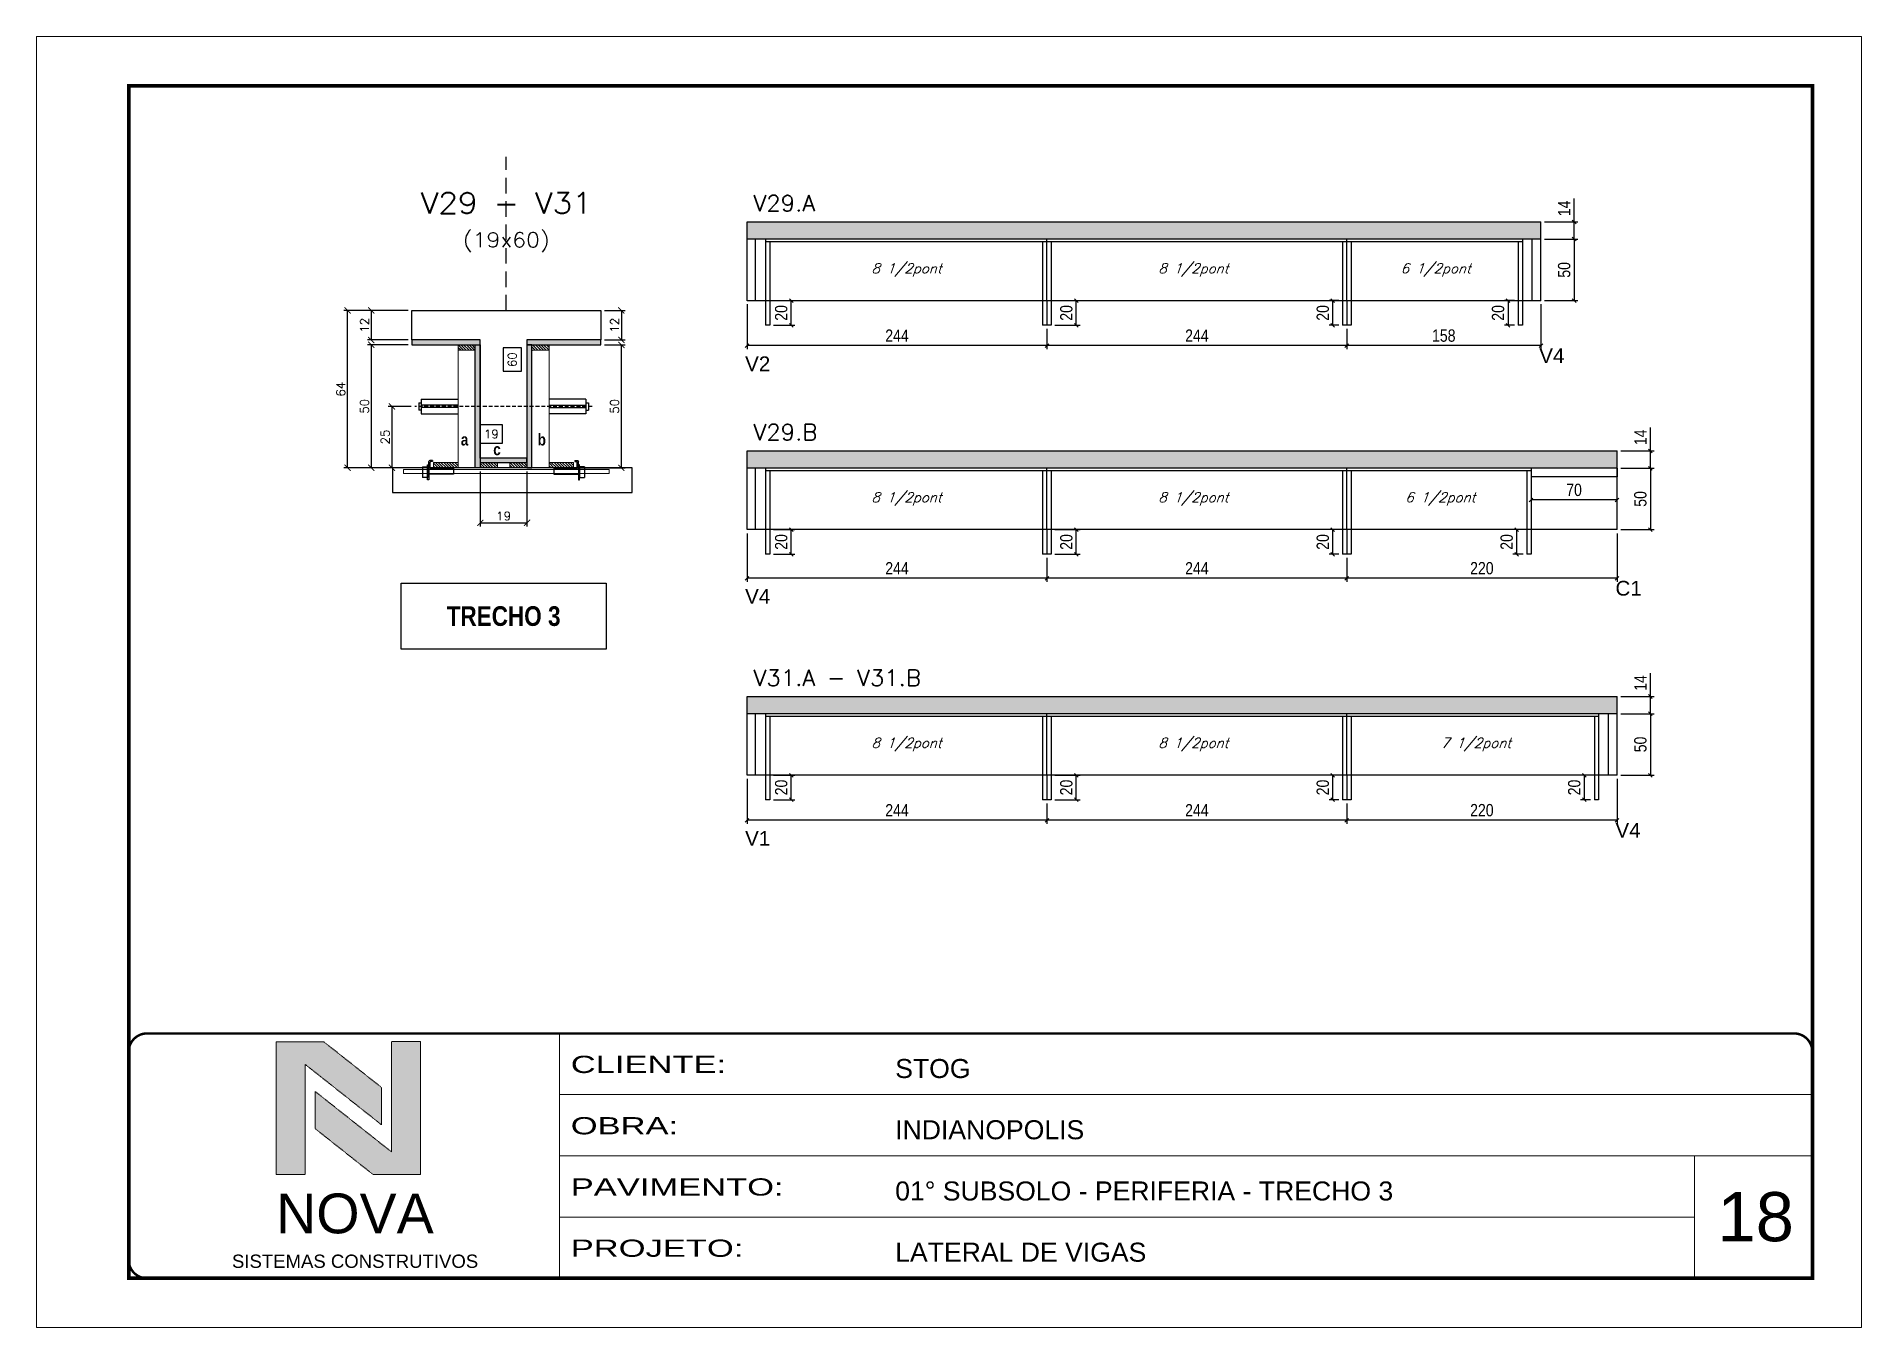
# Model space of a CAD drawing. Extents: x 0 to 6325, y 10169 to 19307.
# Drawn here: x 1585 to 3070, y 12466 to 13516 of the extents above; entities that cross this region are included whole.
import ezdxf
from ezdxf.enums import TextEntityAlignment as Align

# ---------------------------------------------------------------- set-up
doc = ezdxf.new("R2010")
doc.units = 0
for name, pattern in [('CONTINUO', [0]), ('DASHED', [0.75, 0.5, -0.25]), ('HIDDEN', [9.525, 6.35, -3.175])]:
    doc.linetypes.add(name, pattern=pattern)
for name, color, linetype in [('1', 1, 'Continuous'), ('5', 5, 'Continuous'), ('barrote', 251, 'Continuous'), ('COTA', 241, 'Continuous'), ('Cota Seção (2x)', 4, 'Continuous'), ('detalhes', 4, 'Continuous'), ('Hachura', 253, 'Continuous'), ('NOMENCLATURA', 7, 'Continuous'), ('Painéis', 200, 'Continuous'), ('presilha', 1, 'Continuous'), ('SARR_2.2x7', 40, 'Continuous'), ('SARR_3.5x7', 81, 'Continuous'), ('TENSOR', 3, 'Continuous'), ('texto', 7, 'Continuous'), ('Texto de Titulo', 7, 'Continuous'), ('Texto Qtd Sarr', 242, 'Continuous')]:
    doc.layers.add(name, color=color, linetype=linetype)
for name, color, linetype, lineweight in [('CARIMBO', 255, 'Continuous', 9), ('CARIMBO-LEGENDA', 75, 'Continuous', 15), ('CONCRETO', 251, 'Continuous', 25), ('Folhas', 255, 'Continuous', 9), ('Madeira', 126, 'Continuous', 18), ('SARRAFO DE PRESSAO', 251, 'DASHED', 9), ('SCO-___-LAJ', 2, 'Continuous', 0), ('Texto Seção', 7, 'Continuous', 15)]:
    doc.layers.add(name, color=color, linetype=linetype, lineweight=lineweight)
doc.styles.add('arial', font='arial.ttf')
doc.styles.add('COTA TECNICA', font='techl___.ttf', dxfattribs={"height": 10})
doc.styles.add('REGUA-120', font='ROMANS.shx', dxfattribs={"height": 15})
doc.styles.add('ROMANC', font='techb___.ttf', dxfattribs={"height": 2.5})
doc.styles.add('Romans', font='romans.shx')
doc.styles.get("Standard").update_dxf_attribs({"font": 'arial.ttf'})
doc.styles.add('TECNICA', font='techb___.ttf', dxfattribs={"height": 10})
doc.styles.add('Tecnologia', font='')
doc.styles.get('Tecnologia').set_extended_font_data('Forgotten Futurist')
doc.dimstyles.new('Cota Seção (2x)', dxfattribs={"dimtxt": 7, "dimasz": 5, "dimexe": 3, "dimexo": 3, "dimgap": 2, "dimtad": 3, "dimdec": 1, "dimlfac": 0.5, "dimzin": 12, "dimdsep": 46, "dimtxsty": 'Romans', "dimblk": 'ARCHTICK', "dimcen": 0, "dimclrd": 4, "dimclre": 4, "dimclrt": 1, "dimadec": 1, "dimazin": 3, "dimtfac": 1, "dimtdec": 1, "dimtmove": 0, "dimatfit": 3, "dimldrblk": 'OBLIQUE', "dimfxl": 1, "dimtolj": 1, "dimtzin": 12, "dimarcsym": 0})
doc.dimstyles.new('Cota Seção interna', dxfattribs={"dimtxt": 7, "dimasz": 6, "dimexe": 0.18, "dimexo": 2, "dimgap": -4, "dimtad": 3, "dimdec": 1, "dimlfac": 0.5, "dimzin": 12, "dimdsep": 46, "dimtxsty": 'Romans', "dimblk": 'ARCHTICK', "dimcen": 0.09, "dimse1": 1, "dimse2": 1, "dimsd1": 1, "dimsd2": 1, "dimclrd": 180, "dimclre": 5, "dimclrt": 1, "dimadec": 0, "dimazin": 3, "dimtfac": 1, "dimtdec": 1, "dimtofl": 0, "dimtmove": 0, "dimatfit": 3, "dimldrblk": 'ARCHTICK', "dimfxl": 1, "dimtolj": 1, "dimtzin": 0, "dimarcsym": 0})
doc.dimstyles.new('PAINEL', dxfattribs={"dimtxt": 10, "dimasz": 3, "dimexe": 3, "dimexo": 3, "dimgap": 3, "dimtad": 1, "dimdec": 1, "dimzin": 12, "dimdsep": 46, "dimtxsty": 'COTA TECNICA', "dimblk1": 'OBLIQUE', "dimblk2": 'OBLIQUE', "dimsah": 1, "dimcen": 0.9, "dimclrd": 4, "dimclre": 4, "dimclrt": 240, "dimadec": 1, "dimazin": 3, "dimtfac": 1, "dimtdec": 1, "dimtmove": 0, "dimatfit": 3, "dimfxl": 1, "dimtolj": 1, "dimtzin": 12, "dimarcsym": 0})
pattern_1 = [(315, (24902.6902, 4935.2346), (1.12253202, 1.12253202), [])]

msp = doc.modelspace()

# ---------------------------------------------------------------- texts
at = {"layer": '5', "linetype": 'Continuous'}
for s, p in [('V4', (2807.8, 13250.12)), ('V2', (2161.57, 13243.51)), ('C1', (2869.8, 13060.95)), ('V4', (2161.57, 13054.34)), ('V4', (2869.8, 12864.13)), ('V1', (2161.57, 12857.52))]:
    msp.add_text(s, height=12, rotation=0.00004, dxfattribs=at).set_placement(p)
at = {"layer": 'CARIMBO', "style": 'arial'}
msp.add_text('18', height=40, dxfattribs=at).set_placement((2952.86, 12535.84))
at = {"layer": 'detalhes', "style": 'TECNICA'}
for s, p in [('a', (1930.24, 13183.08)), ('b', (1992.78, 13183.07)), ('c', (1956.67, 13175.11))]:
    msp.add_text(s, height=9.6, dxfattribs=at).set_placement(p)
at = {"layer": 'NOMENCLATURA', "color": 2, "insert": (1965.07, 13044.2), "char_height": 16, "attachment_point": 5, "style": 'ROMANC'}
msp.add_mtext('TRECHO 3', dxfattribs=at)
at = {"layer": 'texto', "color": 2, "char_height": 8, "attachment_point": 5, "style": 'Romans'}
for s, insert in [('{\\Q19;\\C256;8 1/2pont}', (2292.97, 13325.84)), ('{\\Q19;\\C256;8 1/2pont}', (2526.4, 13325.84)), ('{\\Q19;\\C256;6 1/2pont}', (2723.56, 13325.84)), ('{\\Q19;\\C256;8 1/2pont}', (2292.97, 13139.62)), ('{\\Q19;\\C256;8 1/2pont}', (2526.4, 13139.62)), ('{\\Q19;\\C256;6 1/2pont}', (2727.3, 13139.62)), ('{\\Q19;\\C256;8 1/2pont}', (2292.97, 12939.85)), ('{\\Q19;\\C256;8 1/2pont}', (2526.4, 12939.85)), ('{\\Q19;\\C256;7 1/2pont}', (2756.34, 12939.85))]:
    msp.add_mtext(s, dxfattribs=dict(at, insert=insert))
at = {"layer": 'Texto Seção', "style": 'REGUA-120', "width": 1.05}
for s, p in [('V29.A', (2168.39, 13373.59)), ('V29.B', (2168.39, 13187.36)), ('V31.A - V31.B', (2168.39, 12987.6))]:
    msp.add_text(s, height=13, dxfattribs=at).set_placement(p)

# ---------------------------------------------------------------- blocks, each defined once
blk = doc.blocks.new('A$C64660E27')
at = {"layer": 'COTA', "true_color": 0x1a1a1a}
h = blk.add_hatch(color=250, dxfattribs=at)
h.dxf.hatch_style = 1
h.paths.add_polyline_path([(185.4, -11.6), (142.4, -11.6), (142.4, -131.6), (168.8, -131.6), (168.8, -32.2), (237.7, -86.7), (237.7, -53)])
at = {"layer": 'COTA'}
h = blk.add_hatch(color=20, dxfattribs=at)
h.dxf.hatch_style = 1
h.paths.add_polyline_path([(273, -11.4), (246.6, -11.4), (246.6, -111.1), (177.7, -56.6), (177.7, -90.2), (230, -131.6), (273, -131.6)])
for p, q in [((142.4, -131.6), (142.4, -11.6)), ((142.4, -11.6), (185.4, -11.6)), ((185.4, -11.6), (237.7, -53)), ((273, -11.4), (246.6, -11.4)), ((246.6, -111.1), (246.6, -11.4)), ((273, -11.4), (273, -131.6)), ((168.8, -32.2), (237.7, -86.7)), ((168.8, -131.6), (168.8, -32.2)), ((246.6, -111.1), (177.7, -56.6)), ((177.7, -90.2), (177.7, -56.6)), ((237.7, -86.7), (237.7, -53)), ((230, -131.6), (177.7, -90.2)), ((142.4, -131.6), (168.8, -131.6)), ((273, -131.6), (230, -131.6))]:
    blk.add_line(p, q)
at = {"layer": 'CARIMBO-LEGENDA', "color": 7, "linetype": 'Continuous', "ltscale": 100, "style": 'arial'}
blk.add_text('NOVA', height=36, dxfattribs=at).set_placement((142.4, -184.8))
at = {"layer": 'CARIMBO-LEGENDA', "color": 7, "linetype": 'Continuous', "style": 'arial'}
blk.add_text('SISTEMAS CONSTRUTIVOS', height=12, dxfattribs=at).set_placement((102.5, -216))
blk = doc.blocks.new('9999999999')
at = {"color": 30, "linetype": 'CONTINUO'}
for p, q in [((98564.6, 34230.2), (98564.6, 34429.4)), ((98564.6, 34379.6), (99584, 34379.6)), ((98564.6, 34329.8), (99488, 34329.8)), ((99584, 34329.8), (99488, 34329.8)), ((99488, 34329.8), (99488, 34230.2)), ((98564.6, 34280), (99488, 34280))]:
    blk.add_line(p, q, dxfattribs=at)
at = {"color": 30, "linetype": 'CONTINUO', "const_width": 2}
blk.add_lwpolyline([(99584, 34230.2), (99584, 34414.4, 0.414214), (99569, 34429.4), (98229, 34429.4, 0.414214), (98214, 34414.4), (98214, 34245.2, 0.414214), (98229, 34230.2), (99584, 34230.2)], format="xyb", dxfattribs=at)
at = {"layer": 'Folhas'}
blk.add_lwpolyline([(98139, 34190.2), (99624, 34190.2), (99624, 35240.2), (98139, 35240.2)], close=True, dxfattribs=at)
at = {"layer": 'Folhas', "color": 30, "const_width": 3}
blk.add_lwpolyline([(98214, 34230.2), (99584, 34230.2), (99584, 35200.2), (98214, 35200.2)], close=True, dxfattribs=at)
at = {"xscale": 0.9, "yscale": 0.9, "zscale": 0.9}
blk.add_blockref('A$C64660E27', (98205.8, 34433.1), dxfattribs=at)
at = {"color": 7, "linetype": 'Continuous', "ltscale": 5, "style": 'arial'}
for s, height, p in [('STOG', 15.48, (98837.7, 34393.1)), ('INDIANOPOLIS', 15.483, (98837.7, 34343.3)), ('01° SUBSOLO - PERIFERIA - TRECHO 3', 15.483, (98837.7, 34293.5)), ('LATERAL DE VIGAS', 15.483, (98837.7, 34243.7))]:
    blk.add_text(s, height=height, dxfattribs=at).set_placement(p)
at = {"layer": 'Folhas', "color": 7, "style": 'Tecnologia', "width": 1.5}
for s, p in [('CLIENTE:', (98573.7, 34397.2)), ('OBRA:', (98573.7, 34347.3)), ('PAVIMENTO:', (98573.7, 34297.5)), ('PROJETO:', (98573.7, 34247.7))]:
    blk.add_text(s, height=14, dxfattribs=at).set_placement(p)
blk = doc.blocks.new('titulo1')
at = {"layer": 'Defpoints', "color": 252, "linetype": 'HIDDEN', "ltscale": 2}
blk.add_line((0, 0), (0, 125), dxfattribs=at)
at = {"layer": 'Defpoints', "style": 'Romans', "oblique": 15}
blk.add_attdef('FOLHA', text='', height=10, dxfattribs=at).set_placement((0, 15.6), align=Align.MIDDLE_CENTER)
at = {"layer": 'Texto Qtd Sarr', "color": 3, "style": 'Romans', "oblique": 15}
for tag, height, p in [('TITULO', 17, (0, 71.4)), ('SEÇÃO', 12, (0, 41.5))]:
    blk.add_attdef(tag, text='', height=height, dxfattribs=at).set_placement(p, align=Align.MIDDLE_CENTER)
blk = doc.blocks.new('_ArchTick')
at = {"color": 0, "linetype": 'ByBlock', "const_width": 0.15}
blk.add_lwpolyline([(-0.5, -0.5), (0.5, 0.5)], dxfattribs=at)
blk = doc.blocks.new('*D373')
at = {"layer": 'COTA', "color": 4, "lineweight": -2, "transparency": 16777216}
for p, q in [((2047.1, 13292.9), (2063.9, 13292.9)), ((2060.9, 13292.9), (2060.9, 13268.9)), ((2047.1, 13268.9), (2063.9, 13268.9))]:
    blk.add_line(p, q, dxfattribs=at)
at = {"layer": 'Defpoints', "color": 0, "transparency": 16777216}
for p in [(2044.1, 13292.9), (2044.1, 13268.9), (2060.9, 13268.9)]:
    blk.add_point(p, dxfattribs=at)
at = {"layer": 'COTA', "color": 4, "lineweight": -2, "transparency": 16777216, "xscale": 5, "yscale": 5, "zscale": 5}
for p, rotation in [((2060.9, 13292.9), 90), ((2060.9, 13268.9), 270)]:
    blk.add_blockref('_ArchTick', p, dxfattribs=dict(at, rotation=rotation))
at = {"layer": 'COTA', "color": 1, "transparency": 16777216, "insert": (2055.4, 13280.9), "char_height": 7, "attachment_point": 5, "rotation": 90, "style": 'Romans'}
blk.add_mtext('\\A1;12', dxfattribs=at)
blk = doc.blocks.new('_Oblique')
at = {"layer": '1', "color": 0, "lineweight": -2}
blk.add_line((-0.5, -0.5), (0.5, 0.5), dxfattribs=at)
blk = doc.blocks.new('*D374')
at = {"layer": 'COTA', "color": 4, "lineweight": -2, "transparency": 16777216}
for p, q in [((1887.5, 13292.9), (1835.1, 13292.9)), ((1838.1, 13164.9), (1838.1, 13292.9)), ((1909.5, 13164.9), (1835.1, 13164.9))]:
    blk.add_line(p, q, dxfattribs=at)
at = {"layer": 'Defpoints', "color": 0, "transparency": 16777216}
for p in [(1838.1, 13292.9), (1890.5, 13292.9), (1912.5, 13164.9)]:
    blk.add_point(p, dxfattribs=at)
at = {"layer": 'COTA', "color": 4, "lineweight": -2, "transparency": 16777216, "xscale": 5, "yscale": 5, "zscale": 5}
for p, rotation in [((1838.1, 13292.9), 90), ((1838.1, 13164.9), 270)]:
    blk.add_blockref('_ArchTick', p, dxfattribs=dict(at, rotation=rotation))
at = {"layer": 'COTA', "color": 1, "transparency": 16777216, "insert": (1832.6, 13228.9), "char_height": 7, "attachment_point": 5, "rotation": 90, "style": 'Romans'}
blk.add_mtext('\\A1;64', dxfattribs=at)
blk = doc.blocks.new('*D375')
at = {"layer": 'COTA', "color": 4, "lineweight": -2, "transparency": 16777216}
for p, q in [((2047.1, 13264.9), (2063.9, 13264.9)), ((2060.9, 13164.9), (2060.9, 13264.9)), ((2020.7, 13164.9), (2063.9, 13164.9))]:
    blk.add_line(p, q, dxfattribs=at)
at = {"layer": 'Defpoints', "color": 0, "transparency": 16777216}
for p in [(2044.1, 13264.9), (2060.9, 13264.9), (2017.7, 13164.9)]:
    blk.add_point(p, dxfattribs=at)
at = {"layer": 'COTA', "color": 4, "lineweight": -2, "transparency": 16777216, "xscale": 5, "yscale": 5, "zscale": 5}
for p, rotation in [((2060.9, 13264.9), 90), ((2060.9, 13164.9), 270)]:
    blk.add_blockref('_ArchTick', p, dxfattribs=dict(at, rotation=rotation))
at = {"layer": 'COTA', "color": 1, "transparency": 16777216, "insert": (2055.4, 13214.9), "char_height": 7, "attachment_point": 5, "rotation": 90, "style": 'Romans'}
blk.add_mtext('\\A1;50', dxfattribs=at)
blk = doc.blocks.new('*D376')
at = {"layer": 'Cota Seção (2x)', "color": 180, "lineweight": -2, "transparency": 16777216}
for p, q in [((1979.6, 13262.4), (1964.6, 13262.4)), ((1964.6, 13262.4), (1964.6, 13243.4)), ((1979.6, 13243.4), (1979.6, 13262.4)), ((1964.6, 13243.4), (1979.6, 13243.4))]:
    blk.add_line(p, q, dxfattribs=at)
at = {"layer": 'Defpoints', "color": 0, "transparency": 16777216}
for p in [(1983.6, 13292.9), (1995.1, 13292.9), (1995.1, 13172.9)]:
    blk.add_point(p, dxfattribs=at)
at = {"layer": 'Cota Seção (2x)', "color": 1, "transparency": 16777216, "insert": (1972.1, 13252.9), "char_height": 7, "attachment_point": 5, "rotation": 90, "style": 'Romans'}
blk.add_mtext('\\A1;60', dxfattribs=at)
blk = doc.blocks.new('*D377')
at = {"layer": 'COTA', "color": 4, "lineweight": -2, "transparency": 16777216}
for p, q in [((1887.5, 13292.9), (1854.4, 13292.9)), ((1857.4, 13292.9), (1857.4, 13268.9)), ((1887.5, 13268.9), (1854.4, 13268.9))]:
    blk.add_line(p, q, dxfattribs=at)
at = {"layer": 'Defpoints', "color": 0, "transparency": 16777216}
for p in [(1890.5, 13292.9), (1857.4, 13268.9), (1890.5, 13268.9)]:
    blk.add_point(p, dxfattribs=at)
at = {"layer": 'COTA', "color": 4, "lineweight": -2, "transparency": 16777216, "xscale": 5, "yscale": 5, "zscale": 5}
for p, rotation in [((1857.4, 13292.9), 90), ((1857.4, 13268.9), 270)]:
    blk.add_blockref('_ArchTick', p, dxfattribs=dict(at, rotation=rotation))
at = {"layer": 'COTA', "color": 1, "transparency": 16777216, "insert": (1851.9, 13280.9), "char_height": 7, "attachment_point": 5, "rotation": 90, "style": 'Romans'}
blk.add_mtext('\\A1;12', dxfattribs=at)
blk = doc.blocks.new('*D378')
at = {"layer": 'COTA', "color": 4, "lineweight": -2, "transparency": 16777216}
for p, q in [((1887.5, 13264.9), (1854.4, 13264.9)), ((1857.4, 13264.9), (1857.4, 13164.9)), ((1909.5, 13164.9), (1854.4, 13164.9))]:
    blk.add_line(p, q, dxfattribs=at)
at = {"layer": 'Defpoints', "color": 0, "transparency": 16777216}
for p in [(1890.5, 13264.9), (1857.4, 13164.9), (1912.5, 13164.9)]:
    blk.add_point(p, dxfattribs=at)
at = {"layer": 'COTA', "color": 4, "lineweight": -2, "transparency": 16777216, "xscale": 5, "yscale": 5, "zscale": 5}
for p, rotation in [((1857.4, 13264.9), 90), ((1857.4, 13164.9), 270)]:
    blk.add_blockref('_ArchTick', p, dxfattribs=dict(at, rotation=rotation))
at = {"layer": 'COTA', "color": 1, "transparency": 16777216, "insert": (1851.9, 13214.9), "char_height": 7, "attachment_point": 5, "rotation": 90, "style": 'Romans'}
blk.add_mtext('\\A1;50', dxfattribs=at)
blk = doc.blocks.new('PRESILHA METÁLICA 1')
at = {"layer": 'presilha'}
for p, q in [((0, 13), (6, 13)), ((0, 13), (0, 0)), ((6, 0), (0, 0)), ((6, 15.5), (7.5, 15.5)), ((6, -2.5), (6, 15.5)), ((6, 13), (6, 0)), ((7.5, 10.6), (7.5, 19.9)), ((7.5, 15.5), (7.5, -2.5)), ((37.5, 4.1), (7.5, 4.1)), ((12, 21), (8.6, 21)), ((9, 11.6), (9, 18.9)), ((12, 19.5), (9.6, 19.5)), ((37.5, 11), (9.6, 11)), ((12, 21), (12, 19.5)), ((37.5, 11), (37.5, 4.1)), ((7.5, -2.5), (6, -2.5))]:
    blk.add_line(p, q, dxfattribs=at)
for centre, radius, start, end in [((8.6, 19.9), 1.14, 90, 180), ((9.6, 18.9), 0.57, 90, 180), ((9.6, 11.6), 0.57, 180, 270)]:
    blk.add_arc(centre, radius, start, end, dxfattribs=at)
blk = doc.blocks.new('*D379')
at = {"layer": 'COTA', "color": 4, "lineweight": -2, "transparency": 16777216}
for p, q in [((1946.1, 13161.9), (1946.1, 13117.2)), ((1984.1, 13161.9), (1984.1, 13117.2)), ((1946.1, 13120.2), (1984.1, 13120.2))]:
    blk.add_line(p, q, dxfattribs=at)
at = {"layer": 'Defpoints', "color": 0, "transparency": 16777216}
for p in [(1946.1, 13164.9), (1984.1, 13164.9), (1984.1, 13120.2)]:
    blk.add_point(p, dxfattribs=at)
at = {"layer": 'COTA', "color": 4, "lineweight": -2, "transparency": 16777216, "xscale": 5, "yscale": 5, "zscale": 5, "rotation": 180}
blk.add_blockref('_ArchTick', (1946.1, 13120.2), dxfattribs=at)
at = {"layer": 'COTA', "color": 4, "lineweight": -2, "transparency": 16777216, "xscale": 5, "yscale": 5, "zscale": 5}
blk.add_blockref('_ArchTick', (1984.1, 13120.2), dxfattribs=at)
at = {"layer": 'COTA', "color": 1, "transparency": 16777216, "insert": (1965.1, 13125.7), "char_height": 7, "attachment_point": 5, "style": 'Romans'}
blk.add_mtext('\\A1;19', dxfattribs=at)
blk = doc.blocks.new('*D833')
at = {"layer": 'COTA', "color": 4, "lineweight": -2, "transparency": 16777216}
for p, q in [((1889.8, 13214.8), (1871.2, 13214.8)), ((1874.2, 13214.8), (1874.2, 13164.9)), ((1889.8, 13164.9), (1871.2, 13164.9))]:
    blk.add_line(p, q, dxfattribs=at)
at = {"layer": 'Defpoints', "color": 0, "transparency": 16777216}
for p in [(1892.8, 13214.8), (1874.2, 13164.9), (1892.8, 13164.9)]:
    blk.add_point(p, dxfattribs=at)
at = {"layer": 'COTA', "color": 4, "lineweight": -2, "transparency": 16777216, "xscale": 5, "yscale": 5, "zscale": 5}
for p, rotation in [((1874.2, 13214.8), 90), ((1874.2, 13164.9), 270)]:
    blk.add_blockref('_ArchTick', p, dxfattribs=dict(at, rotation=rotation))
at = {"layer": 'COTA', "color": 1, "transparency": 16777216, "insert": (1868.7, 13189.9), "char_height": 7, "attachment_point": 5, "rotation": 90, "style": 'Romans'}
blk.add_mtext('\\A1;25', dxfattribs=at)
blk = doc.blocks.new('*D380')
at = {"layer": 'Cota Seção (2x)', "color": 180, "lineweight": -2, "transparency": 16777216}
for p, q in [((1964.1, 13199.9), (1946.1, 13199.9)), ((1946.1, 13199.9), (1946.1, 13184.9)), ((1964.1, 13184.9), (1964.1, 13199.9)), ((1946.1, 13184.9), (1964.1, 13184.9))]:
    blk.add_line(p, q, dxfattribs=at)
at = {"layer": 'Defpoints', "color": 0, "transparency": 16777216}
for p in [(1984.1, 13180.9), (1946.1, 13164.9), (1984.1, 13164.9)]:
    blk.add_point(p, dxfattribs=at)
at = {"layer": 'Cota Seção (2x)', "color": 1, "transparency": 16777216, "insert": (1955.1, 13192.4), "char_height": 7, "attachment_point": 5, "style": 'Romans'}
blk.add_mtext('\\A1;19', dxfattribs=at)
blk = doc.blocks.new('*D381')
at = {"layer": 'COTA', "color": 4, "linetype": 'ByBlock', "lineweight": -2, "transparency": 16777216}
for p, q in [((2809.1, 13297.9), (2809.1, 13261.3)), ((2651.2, 13277.9), (2651.2, 13261.3)), ((2809.1, 13264.3), (2651.2, 13264.3))]:
    blk.add_line(p, q, dxfattribs=at)
at = {"layer": 'Defpoints', "color": 0, "linetype": 'ByBlock', "transparency": 16777216}
for p in [(2809.1, 13300.9), (2651.2, 13280.9), (2651.2, 13264.3)]:
    blk.add_point(p, dxfattribs=at)
at = {"layer": 'COTA', "color": 4, "linetype": 'ByBlock', "lineweight": -2, "transparency": 16777216, "xscale": 3, "yscale": 3, "zscale": 3, "rotation": 180}
blk.add_blockref('_Oblique', (2651.2, 13264.3), dxfattribs=at)
at = {"layer": 'COTA', "color": 4, "linetype": 'ByBlock', "lineweight": -2, "transparency": 16777216, "xscale": 3, "yscale": 3, "zscale": 3}
blk.add_blockref('_Oblique', (2809.1, 13264.3), dxfattribs=at)
at = {"layer": 'COTA', "color": 240, "linetype": 'ByBlock', "transparency": 16777216, "insert": (2730.1, 13272.4), "char_height": 10, "attachment_point": 5, "style": 'COTA TECNICA'}
blk.add_mtext('\\A1;158', dxfattribs=at)
blk = doc.blocks.new('*D382')
at = {"layer": 'COTA', "color": 4, "linetype": 'ByBlock', "lineweight": -2, "transparency": 16777216}
for p, q in [((2407.2, 13277.9), (2407.2, 13261.3)), ((2651.2, 13277.9), (2651.2, 13261.3)), ((2651.2, 13264.3), (2407.2, 13264.3))]:
    blk.add_line(p, q, dxfattribs=at)
at = {"layer": 'Defpoints', "color": 0, "linetype": 'ByBlock', "transparency": 16777216}
for p in [(2407.2, 13280.9), (2651.2, 13280.9), (2407.2, 13264.3)]:
    blk.add_point(p, dxfattribs=at)
at = {"layer": 'COTA', "color": 4, "linetype": 'ByBlock', "lineweight": -2, "transparency": 16777216, "xscale": 3, "yscale": 3, "zscale": 3, "rotation": 180}
blk.add_blockref('_Oblique', (2407.2, 13264.3), dxfattribs=at)
at = {"layer": 'COTA', "color": 4, "linetype": 'ByBlock', "lineweight": -2, "transparency": 16777216, "xscale": 3, "yscale": 3, "zscale": 3}
blk.add_blockref('_Oblique', (2651.2, 13264.3), dxfattribs=at)
at = {"layer": 'COTA', "color": 240, "linetype": 'ByBlock', "transparency": 16777216, "insert": (2529.2, 13272.4), "char_height": 10, "width": 210.731, "attachment_point": 5, "style": 'COTA TECNICA'}
blk.add_mtext('\\A1;244', dxfattribs=at)
blk = doc.blocks.new('*D834')
at = {"layer": 'COTA', "color": 4, "lineweight": -2, "transparency": 16777216}
for p, q in [((2163.2, 13297.9), (2163.2, 13261.3)), ((2407.2, 13277.9), (2407.2, 13261.3)), ((2407.2, 13264.3), (2163.2, 13264.3))]:
    blk.add_line(p, q, dxfattribs=at)
at = {"layer": 'Defpoints', "color": 0, "transparency": 16777216}
for p in [(2163.2, 13300.9), (2407.2, 13280.9), (2163.2, 13264.3)]:
    blk.add_point(p, dxfattribs=at)
at = {"layer": 'COTA', "color": 4, "lineweight": -2, "transparency": 16777216, "xscale": 3, "yscale": 3, "zscale": 3, "rotation": 180}
blk.add_blockref('_Oblique', (2163.2, 13264.3), dxfattribs=at)
at = {"layer": 'COTA', "color": 4, "lineweight": -2, "transparency": 16777216, "xscale": 3, "yscale": 3, "zscale": 3}
blk.add_blockref('_Oblique', (2407.2, 13264.3), dxfattribs=at)
at = {"layer": 'COTA', "color": 240, "transparency": 16777216, "insert": (2285.2, 13272.4), "char_height": 10, "attachment_point": 5, "style": 'COTA TECNICA'}
blk.add_mtext('\\A1;244', dxfattribs=at)
blk = doc.blocks.new('*D383')
at = {"layer": 'COTA', "color": 4, "lineweight": -2, "transparency": 16777216}
for p, q in [((2812.1, 13350.9), (2839.2, 13350.9)), ((2836.2, 13350.9), (2836.2, 13300.9)), ((2812.1, 13300.9), (2839.2, 13300.9))]:
    blk.add_line(p, q, dxfattribs=at)
at = {"layer": 'Defpoints', "color": 0, "transparency": 16777216}
for p in [(2809.1, 13350.9), (2809.1, 13300.9), (2836.2, 13300.9)]:
    blk.add_point(p, dxfattribs=at)
at = {"layer": 'COTA', "color": 4, "lineweight": -2, "transparency": 16777216, "xscale": 3, "yscale": 3, "zscale": 3}
for p, rotation in [((2836.2, 13350.9), 90), ((2836.2, 13300.9), 270)]:
    blk.add_blockref('_Oblique', p, dxfattribs=dict(at, rotation=rotation))
at = {"layer": 'COTA', "color": 240, "transparency": 16777216, "insert": (2828.1, 13325.9), "char_height": 10, "attachment_point": 5, "rotation": 90, "style": 'COTA TECNICA'}
blk.add_mtext('\\A1;50', dxfattribs=at)
blk = doc.blocks.new('*D384')
at = {"layer": 'COTA', "color": 4, "lineweight": -2, "transparency": 16777216}
for p, q in [((2836.2, 13364.9), (2836.2, 13384)), ((2812.1, 13364.9), (2839.2, 13364.9)), ((2812.1, 13350.9), (2839.2, 13350.9)), ((2836.2, 13350.9), (2836.2, 13364.9))]:
    blk.add_line(p, q, dxfattribs=at)
at = {"layer": 'Defpoints', "color": 0, "transparency": 16777216}
for p in [(2809.1, 13364.9), (2809.1, 13350.9), (2836.2, 13364.9)]:
    blk.add_point(p, dxfattribs=at)
at = {"layer": 'COTA', "color": 4, "lineweight": -2, "transparency": 16777216, "xscale": 3, "yscale": 3, "zscale": 3}
for p, rotation in [((2836.2, 13364.9), 90), ((2836.2, 13350.9), 270)]:
    blk.add_blockref('_Oblique', p, dxfattribs=dict(at, rotation=rotation))
at = {"layer": 'COTA', "color": 240, "transparency": 16777216, "insert": (2828.1, 13375.9), "char_height": 10, "attachment_point": 5, "rotation": 90, "style": 'COTA TECNICA'}
blk.add_mtext('\\A1;14', dxfattribs=at)
blk = doc.blocks.new('*D835')
at = {"layer": 'COTA', "color": 4, "lineweight": -2, "transparency": 16777216}
for p, q in [((2644.7, 13300.9), (2636.8, 13300.9)), ((2639.8, 13280.9), (2639.8, 13300.9)), ((2644.7, 13280.9), (2636.8, 13280.9))]:
    blk.add_line(p, q, dxfattribs=at)
at = {"layer": 'Defpoints', "color": 0, "transparency": 16777216}
for p in [(2639.8, 13300.9), (2647.7, 13300.9), (2647.7, 13280.9)]:
    blk.add_point(p, dxfattribs=at)
at = {"layer": 'COTA', "color": 4, "lineweight": -2, "transparency": 16777216, "xscale": 3, "yscale": 3, "zscale": 3}
for p, rotation in [((2639.8, 13300.9), 90), ((2639.8, 13280.9), 270)]:
    blk.add_blockref('_Oblique', p, dxfattribs=dict(at, rotation=rotation))
at = {"layer": 'COTA', "color": 240, "transparency": 16777216, "insert": (2631.7, 13290.9), "char_height": 10, "attachment_point": 5, "rotation": 90, "style": 'COTA TECNICA'}
blk.add_mtext('\\A1;20', dxfattribs=at)
blk = doc.blocks.new('*D836')
at = {"layer": 'COTA', "color": 4, "lineweight": -2, "transparency": 16777216}
for p, q in [((2184.7, 13300.9), (2202.1, 13300.9)), ((2199.1, 13280.9), (2199.1, 13300.9)), ((2184.7, 13280.9), (2202.1, 13280.9))]:
    blk.add_line(p, q, dxfattribs=at)
at = {"layer": 'Defpoints', "color": 0, "transparency": 16777216}
for p in [(2181.7, 13300.9), (2199.1, 13300.9), (2181.7, 13280.9)]:
    blk.add_point(p, dxfattribs=at)
at = {"layer": 'COTA', "color": 4, "lineweight": -2, "transparency": 16777216, "xscale": 3, "yscale": 3, "zscale": 3}
for p, rotation in [((2199.1, 13300.9), 90), ((2199.1, 13280.9), 270)]:
    blk.add_blockref('_Oblique', p, dxfattribs=dict(at, rotation=rotation))
at = {"layer": 'COTA', "color": 240, "transparency": 16777216, "insert": (2191, 13290.9), "char_height": 10, "attachment_point": 5, "rotation": 90, "style": 'COTA TECNICA'}
blk.add_mtext('\\A1;20', dxfattribs=at)
blk = doc.blocks.new('*D837')
at = {"layer": 'COTA', "color": 4, "lineweight": -2, "transparency": 16777216}
for p, q in [((2787.6, 13300.9), (2779.4, 13300.9)), ((2782.4, 13300.9), (2782.4, 13280.9)), ((2787.6, 13280.9), (2779.4, 13280.9))]:
    blk.add_line(p, q, dxfattribs=at)
at = {"layer": 'Defpoints', "color": 0, "transparency": 16777216}
for p in [(2790.6, 13300.9), (2782.4, 13280.9), (2790.6, 13280.9)]:
    blk.add_point(p, dxfattribs=at)
at = {"layer": 'COTA', "color": 4, "lineweight": -2, "transparency": 16777216, "xscale": 3, "yscale": 3, "zscale": 3}
for p, rotation in [((2782.4, 13300.9), 90), ((2782.4, 13280.9), 270)]:
    blk.add_blockref('_Oblique', p, dxfattribs=dict(at, rotation=rotation))
at = {"layer": 'COTA', "color": 240, "transparency": 16777216, "insert": (2774.3, 13290.9), "char_height": 10, "attachment_point": 5, "rotation": 90, "style": 'COTA TECNICA'}
blk.add_mtext('\\A1;20', dxfattribs=at)
blk = doc.blocks.new('*D838')
at = {"layer": 'COTA', "color": 4, "lineweight": -2, "transparency": 16777216}
for p, q in [((2413.7, 13300.9), (2434.1, 13300.9)), ((2431.1, 13280.9), (2431.1, 13300.9)), ((2413.7, 13280.9), (2434.1, 13280.9))]:
    blk.add_line(p, q, dxfattribs=at)
at = {"layer": 'Defpoints', "color": 0, "transparency": 16777216}
for p in [(2410.7, 13300.9), (2431.1, 13300.9), (2410.7, 13280.9)]:
    blk.add_point(p, dxfattribs=at)
at = {"layer": 'COTA', "color": 4, "lineweight": -2, "transparency": 16777216, "xscale": 3, "yscale": 3, "zscale": 3}
for p, rotation in [((2431.1, 13300.9), 90), ((2431.1, 13280.9), 270)]:
    blk.add_blockref('_Oblique', p, dxfattribs=dict(at, rotation=rotation))
at = {"layer": 'COTA', "color": 240, "transparency": 16777216, "insert": (2423, 13290.9), "char_height": 10, "attachment_point": 5, "rotation": 90, "style": 'COTA TECNICA'}
blk.add_mtext('\\A1;20', dxfattribs=at)
blk = doc.blocks.new('*D412')
at = {"layer": 'COTA', "color": 4, "linetype": 'ByBlock', "lineweight": -2, "transparency": 16777216}
for p, q in [((2871.1, 13111.6), (2871.1, 13072.1)), ((2651.2, 13091.6), (2651.2, 13072.1)), ((2871.1, 13075.1), (2651.2, 13075.1))]:
    blk.add_line(p, q, dxfattribs=at)
at = {"layer": 'Defpoints', "color": 0, "linetype": 'ByBlock', "transparency": 16777216}
for p in [(2871.1, 13114.6), (2651.2, 13094.6), (2651.2, 13075.1)]:
    blk.add_point(p, dxfattribs=at)
at = {"layer": 'COTA', "color": 4, "linetype": 'ByBlock', "lineweight": -2, "transparency": 16777216, "xscale": 3, "yscale": 3, "zscale": 3, "rotation": 180}
blk.add_blockref('_Oblique', (2651.2, 13075.1), dxfattribs=at)
at = {"layer": 'COTA', "color": 4, "linetype": 'ByBlock', "lineweight": -2, "transparency": 16777216, "xscale": 3, "yscale": 3, "zscale": 3}
blk.add_blockref('_Oblique', (2871.1, 13075.1), dxfattribs=at)
at = {"layer": 'COTA', "color": 240, "linetype": 'ByBlock', "transparency": 16777216, "insert": (2761.1, 13083.2), "char_height": 10, "attachment_point": 5, "style": 'COTA TECNICA'}
blk.add_mtext('\\A1;220', dxfattribs=at)
blk = doc.blocks.new('*D413')
at = {"layer": 'COTA', "color": 4, "linetype": 'ByBlock', "lineweight": -2, "transparency": 16777216}
for p, q in [((2407.2, 13091.6), (2407.2, 13072.1)), ((2651.2, 13091.6), (2651.2, 13072.1)), ((2651.2, 13075.1), (2407.2, 13075.1))]:
    blk.add_line(p, q, dxfattribs=at)
at = {"layer": 'Defpoints', "color": 0, "linetype": 'ByBlock', "transparency": 16777216}
for p in [(2407.2, 13094.6), (2651.2, 13094.6), (2407.2, 13075.1)]:
    blk.add_point(p, dxfattribs=at)
at = {"layer": 'COTA', "color": 4, "linetype": 'ByBlock', "lineweight": -2, "transparency": 16777216, "xscale": 3, "yscale": 3, "zscale": 3, "rotation": 180}
blk.add_blockref('_Oblique', (2407.2, 13075.1), dxfattribs=at)
at = {"layer": 'COTA', "color": 4, "linetype": 'ByBlock', "lineweight": -2, "transparency": 16777216, "xscale": 3, "yscale": 3, "zscale": 3}
blk.add_blockref('_Oblique', (2651.2, 13075.1), dxfattribs=at)
at = {"layer": 'COTA', "color": 240, "linetype": 'ByBlock', "transparency": 16777216, "insert": (2529.2, 13083.2), "char_height": 10, "width": 210.731, "attachment_point": 5, "style": 'COTA TECNICA'}
blk.add_mtext('\\A1;244', dxfattribs=at)
blk = doc.blocks.new('*D878')
at = {"layer": 'COTA', "color": 4, "lineweight": -2, "transparency": 16777216}
for p, q in [((2163.2, 13111.6), (2163.2, 13072.1)), ((2407.2, 13091.6), (2407.2, 13072.1)), ((2407.2, 13075.1), (2163.2, 13075.1))]:
    blk.add_line(p, q, dxfattribs=at)
at = {"layer": 'Defpoints', "color": 0, "transparency": 16777216}
for p in [(2163.2, 13114.6), (2407.2, 13094.6), (2163.2, 13075.1)]:
    blk.add_point(p, dxfattribs=at)
at = {"layer": 'COTA', "color": 4, "lineweight": -2, "transparency": 16777216, "xscale": 3, "yscale": 3, "zscale": 3, "rotation": 180}
blk.add_blockref('_Oblique', (2163.2, 13075.1), dxfattribs=at)
at = {"layer": 'COTA', "color": 4, "lineweight": -2, "transparency": 16777216, "xscale": 3, "yscale": 3, "zscale": 3}
blk.add_blockref('_Oblique', (2407.2, 13075.1), dxfattribs=at)
at = {"layer": 'COTA', "color": 240, "transparency": 16777216, "insert": (2285.2, 13083.2), "char_height": 10, "attachment_point": 5, "style": 'COTA TECNICA'}
blk.add_mtext('\\A1;244', dxfattribs=at)
blk = doc.blocks.new('*D414')
at = {"layer": 'COTA', "color": 4, "lineweight": -2, "transparency": 16777216}
for p, q in [((2874.1, 13164.6), (2901.2, 13164.6)), ((2898.2, 13164.6), (2898.2, 13114.6)), ((2874.1, 13114.6), (2901.2, 13114.6))]:
    blk.add_line(p, q, dxfattribs=at)
at = {"layer": 'Defpoints', "color": 0, "transparency": 16777216}
for p in [(2871.1, 13164.6), (2871.1, 13114.6), (2898.2, 13114.6)]:
    blk.add_point(p, dxfattribs=at)
at = {"layer": 'COTA', "color": 4, "lineweight": -2, "transparency": 16777216, "xscale": 3, "yscale": 3, "zscale": 3}
for p, rotation in [((2898.2, 13164.6), 90), ((2898.2, 13114.6), 270)]:
    blk.add_blockref('_Oblique', p, dxfattribs=dict(at, rotation=rotation))
at = {"layer": 'COTA', "color": 240, "transparency": 16777216, "insert": (2890.1, 13139.6), "char_height": 10, "attachment_point": 5, "rotation": 90, "style": 'COTA TECNICA'}
blk.add_mtext('\\A1;50', dxfattribs=at)
blk = doc.blocks.new('*D415')
at = {"layer": 'COTA', "color": 4, "lineweight": -2, "transparency": 16777216}
for p, q in [((2898.2, 13178.6), (2898.2, 13197.7)), ((2874.1, 13178.6), (2901.2, 13178.6)), ((2898.2, 13164.6), (2898.2, 13178.6)), ((2874.1, 13164.6), (2901.2, 13164.6))]:
    blk.add_line(p, q, dxfattribs=at)
at = {"layer": 'Defpoints', "color": 0, "transparency": 16777216}
for p in [(2871.1, 13178.6), (2898.2, 13178.6), (2871.1, 13164.6)]:
    blk.add_point(p, dxfattribs=at)
at = {"layer": 'COTA', "color": 4, "lineweight": -2, "transparency": 16777216, "xscale": 3, "yscale": 3, "zscale": 3}
for p, rotation in [((2898.2, 13178.6), 90), ((2898.2, 13164.6), 270)]:
    blk.add_blockref('_Oblique', p, dxfattribs=dict(at, rotation=rotation))
at = {"layer": 'COTA', "color": 240, "transparency": 16777216, "insert": (2890.1, 13189.7), "char_height": 10, "attachment_point": 5, "rotation": 90, "style": 'COTA TECNICA'}
blk.add_mtext('\\A1;14', dxfattribs=at)
blk = doc.blocks.new('*D879')
at = {"layer": 'COTA', "color": 4, "lineweight": -2, "transparency": 16777216}
for p, q in [((2644.7, 13114.6), (2636.8, 13114.6)), ((2639.8, 13094.6), (2639.8, 13114.6)), ((2644.7, 13094.6), (2636.8, 13094.6))]:
    blk.add_line(p, q, dxfattribs=at)
at = {"layer": 'Defpoints', "color": 0, "transparency": 16777216}
for p in [(2639.8, 13114.6), (2647.7, 13114.6), (2647.7, 13094.6)]:
    blk.add_point(p, dxfattribs=at)
at = {"layer": 'COTA', "color": 4, "lineweight": -2, "transparency": 16777216, "xscale": 3, "yscale": 3, "zscale": 3}
for p, rotation in [((2639.8, 13114.6), 90), ((2639.8, 13094.6), 270)]:
    blk.add_blockref('_Oblique', p, dxfattribs=dict(at, rotation=rotation))
at = {"layer": 'COTA', "color": 240, "transparency": 16777216, "insert": (2631.7, 13104.6), "char_height": 10, "attachment_point": 5, "rotation": 90, "style": 'COTA TECNICA'}
blk.add_mtext('\\A1;20', dxfattribs=at)
blk = doc.blocks.new('*D880')
at = {"layer": 'COTA', "color": 4, "lineweight": -2, "transparency": 16777216}
for p, q in [((2184.7, 13114.6), (2202.1, 13114.6)), ((2199.1, 13094.6), (2199.1, 13114.6)), ((2184.7, 13094.6), (2202.1, 13094.6))]:
    blk.add_line(p, q, dxfattribs=at)
at = {"layer": 'Defpoints', "color": 0, "transparency": 16777216}
for p in [(2181.7, 13114.6), (2199.1, 13114.6), (2181.7, 13094.6)]:
    blk.add_point(p, dxfattribs=at)
at = {"layer": 'COTA', "color": 4, "lineweight": -2, "transparency": 16777216, "xscale": 3, "yscale": 3, "zscale": 3}
for p, rotation in [((2199.1, 13114.6), 90), ((2199.1, 13094.6), 270)]:
    blk.add_blockref('_Oblique', p, dxfattribs=dict(at, rotation=rotation))
at = {"layer": 'COTA', "color": 240, "transparency": 16777216, "insert": (2191, 13104.6), "char_height": 10, "attachment_point": 5, "rotation": 90, "style": 'COTA TECNICA'}
blk.add_mtext('\\A1;20', dxfattribs=at)
blk = doc.blocks.new('*D881')
at = {"layer": 'COTA', "color": 4, "lineweight": -2, "transparency": 16777216}
for p, q in [((2794.6, 13114.6), (2786.4, 13114.6)), ((2789.4, 13114.6), (2789.4, 13094.6)), ((2794.6, 13094.6), (2786.4, 13094.6))]:
    blk.add_line(p, q, dxfattribs=at)
at = {"layer": 'Defpoints', "color": 0, "transparency": 16777216}
for p in [(2797.6, 13114.6), (2789.4, 13094.6), (2797.6, 13094.6)]:
    blk.add_point(p, dxfattribs=at)
at = {"layer": 'COTA', "color": 4, "lineweight": -2, "transparency": 16777216, "xscale": 3, "yscale": 3, "zscale": 3}
for p, rotation in [((2789.4, 13114.6), 90), ((2789.4, 13094.6), 270)]:
    blk.add_blockref('_Oblique', p, dxfattribs=dict(at, rotation=rotation))
at = {"layer": 'COTA', "color": 240, "transparency": 16777216, "insert": (2781.3, 13104.6), "char_height": 10, "attachment_point": 5, "rotation": 90, "style": 'COTA TECNICA'}
blk.add_mtext('\\A1;20', dxfattribs=at)
blk = doc.blocks.new('*D882')
at = {"layer": 'COTA', "color": 4, "lineweight": -2, "transparency": 16777216}
for p, q in [((2413.7, 13114.6), (2434.1, 13114.6)), ((2431.1, 13094.6), (2431.1, 13114.6)), ((2413.7, 13094.6), (2434.1, 13094.6))]:
    blk.add_line(p, q, dxfattribs=at)
at = {"layer": 'Defpoints', "color": 0, "transparency": 16777216}
for p in [(2410.7, 13114.6), (2431.1, 13114.6), (2410.7, 13094.6)]:
    blk.add_point(p, dxfattribs=at)
at = {"layer": 'COTA', "color": 4, "lineweight": -2, "transparency": 16777216, "xscale": 3, "yscale": 3, "zscale": 3}
for p, rotation in [((2431.1, 13114.6), 90), ((2431.1, 13094.6), 270)]:
    blk.add_blockref('_Oblique', p, dxfattribs=dict(at, rotation=rotation))
at = {"layer": 'COTA', "color": 240, "transparency": 16777216, "insert": (2423, 13104.6), "char_height": 10, "attachment_point": 5, "rotation": 90, "style": 'COTA TECNICA'}
blk.add_mtext('\\A1;20', dxfattribs=at)
blk = doc.blocks.new('*D416')
at = {"layer": 'COTA', "color": 4, "lineweight": -2, "transparency": 16777216}
blk.add_line((2871.1, 13138.8), (2801.1, 13138.8), dxfattribs=at)
at = {"layer": 'Defpoints', "color": 0, "transparency": 16777216}
for p in [(2801.1, 13138.8), (2801.1, 13138.8), (2871.1, 13138.8)]:
    blk.add_point(p, dxfattribs=at)
at = {"layer": 'COTA', "color": 4, "lineweight": -2, "transparency": 16777216, "xscale": 3, "yscale": 3, "zscale": 3, "rotation": 180}
blk.add_blockref('_Oblique', (2801.1, 13138.8), dxfattribs=at)
at = {"layer": 'COTA', "color": 4, "lineweight": -2, "transparency": 16777216, "xscale": 3, "yscale": 3, "zscale": 3}
blk.add_blockref('_Oblique', (2871.1, 13138.8), dxfattribs=at)
at = {"layer": 'COTA', "color": 240, "transparency": 16777216, "insert": (2836.1, 13146.9), "char_height": 10, "attachment_point": 5, "style": 'COTA TECNICA'}
blk.add_mtext('\\A1;70', dxfattribs=at)
blk = doc.blocks.new('*D417')
at = {"layer": 'COTA', "color": 4, "linetype": 'ByBlock', "lineweight": -2, "transparency": 16777216}
for p, q in [((2871.1, 12911.9), (2871.1, 12875.3)), ((2651.2, 12891.9), (2651.2, 12875.3)), ((2871.1, 12878.3), (2651.2, 12878.3))]:
    blk.add_line(p, q, dxfattribs=at)
at = {"layer": 'Defpoints', "color": 0, "linetype": 'ByBlock', "transparency": 16777216}
for p in [(2871.1, 12914.9), (2651.2, 12894.9), (2651.2, 12878.3)]:
    blk.add_point(p, dxfattribs=at)
at = {"layer": 'COTA', "color": 4, "linetype": 'ByBlock', "lineweight": -2, "transparency": 16777216, "xscale": 3, "yscale": 3, "zscale": 3, "rotation": 180}
blk.add_blockref('_Oblique', (2651.2, 12878.3), dxfattribs=at)
at = {"layer": 'COTA', "color": 4, "linetype": 'ByBlock', "lineweight": -2, "transparency": 16777216, "xscale": 3, "yscale": 3, "zscale": 3}
blk.add_blockref('_Oblique', (2871.1, 12878.3), dxfattribs=at)
at = {"layer": 'COTA', "color": 240, "linetype": 'ByBlock', "transparency": 16777216, "insert": (2761.1, 12886.4), "char_height": 10, "attachment_point": 5, "style": 'COTA TECNICA'}
blk.add_mtext('\\A1;220', dxfattribs=at)
blk = doc.blocks.new('*D418')
at = {"layer": 'COTA', "color": 4, "linetype": 'ByBlock', "lineweight": -2, "transparency": 16777216}
for p, q in [((2407.2, 12891.9), (2407.2, 12875.3)), ((2651.2, 12891.9), (2651.2, 12875.3)), ((2651.2, 12878.3), (2407.2, 12878.3))]:
    blk.add_line(p, q, dxfattribs=at)
at = {"layer": 'Defpoints', "color": 0, "linetype": 'ByBlock', "transparency": 16777216}
for p in [(2407.2, 12894.9), (2651.2, 12894.9), (2407.2, 12878.3)]:
    blk.add_point(p, dxfattribs=at)
at = {"layer": 'COTA', "color": 4, "linetype": 'ByBlock', "lineweight": -2, "transparency": 16777216, "xscale": 3, "yscale": 3, "zscale": 3, "rotation": 180}
blk.add_blockref('_Oblique', (2407.2, 12878.3), dxfattribs=at)
at = {"layer": 'COTA', "color": 4, "linetype": 'ByBlock', "lineweight": -2, "transparency": 16777216, "xscale": 3, "yscale": 3, "zscale": 3}
blk.add_blockref('_Oblique', (2651.2, 12878.3), dxfattribs=at)
at = {"layer": 'COTA', "color": 240, "linetype": 'ByBlock', "transparency": 16777216, "insert": (2529.2, 12886.4), "char_height": 10, "width": 210.731, "attachment_point": 5, "style": 'COTA TECNICA'}
blk.add_mtext('\\A1;244', dxfattribs=at)
blk = doc.blocks.new('*D883')
at = {"layer": 'COTA', "color": 4, "lineweight": -2, "transparency": 16777216}
for p, q in [((2163.2, 12911.9), (2163.2, 12875.3)), ((2407.2, 12891.9), (2407.2, 12875.3)), ((2407.2, 12878.3), (2163.2, 12878.3))]:
    blk.add_line(p, q, dxfattribs=at)
at = {"layer": 'Defpoints', "color": 0, "transparency": 16777216}
for p in [(2163.2, 12914.9), (2407.2, 12894.9), (2163.2, 12878.3)]:
    blk.add_point(p, dxfattribs=at)
at = {"layer": 'COTA', "color": 4, "lineweight": -2, "transparency": 16777216, "xscale": 3, "yscale": 3, "zscale": 3, "rotation": 180}
blk.add_blockref('_Oblique', (2163.2, 12878.3), dxfattribs=at)
at = {"layer": 'COTA', "color": 4, "lineweight": -2, "transparency": 16777216, "xscale": 3, "yscale": 3, "zscale": 3}
blk.add_blockref('_Oblique', (2407.2, 12878.3), dxfattribs=at)
at = {"layer": 'COTA', "color": 240, "transparency": 16777216, "insert": (2285.2, 12886.4), "char_height": 10, "attachment_point": 5, "style": 'COTA TECNICA'}
blk.add_mtext('\\A1;244', dxfattribs=at)
blk = doc.blocks.new('*D419')
at = {"layer": 'COTA', "color": 4, "lineweight": -2, "transparency": 16777216}
for p, q in [((2874.1, 12964.9), (2901.2, 12964.9)), ((2898.2, 12964.9), (2898.2, 12914.9)), ((2874.1, 12914.9), (2901.2, 12914.9))]:
    blk.add_line(p, q, dxfattribs=at)
at = {"layer": 'Defpoints', "color": 0, "transparency": 16777216}
for p in [(2871.1, 12964.9), (2871.1, 12914.9), (2898.2, 12914.9)]:
    blk.add_point(p, dxfattribs=at)
at = {"layer": 'COTA', "color": 4, "lineweight": -2, "transparency": 16777216, "xscale": 3, "yscale": 3, "zscale": 3}
for p, rotation in [((2898.2, 12964.9), 90), ((2898.2, 12914.9), 270)]:
    blk.add_blockref('_Oblique', p, dxfattribs=dict(at, rotation=rotation))
at = {"layer": 'COTA', "color": 240, "transparency": 16777216, "insert": (2890.1, 12939.9), "char_height": 10, "attachment_point": 5, "rotation": 90, "style": 'COTA TECNICA'}
blk.add_mtext('\\A1;50', dxfattribs=at)
blk = doc.blocks.new('*D420')
at = {"layer": 'COTA', "color": 4, "lineweight": -2, "transparency": 16777216}
for p, q in [((2898.2, 12978.9), (2898.2, 12998)), ((2874.1, 12978.9), (2901.2, 12978.9)), ((2874.1, 12964.9), (2901.2, 12964.9)), ((2898.2, 12964.9), (2898.2, 12978.9))]:
    blk.add_line(p, q, dxfattribs=at)
at = {"layer": 'Defpoints', "color": 0, "transparency": 16777216}
for p in [(2871.1, 12978.9), (2871.1, 12964.9), (2898.2, 12978.9)]:
    blk.add_point(p, dxfattribs=at)
at = {"layer": 'COTA', "color": 4, "lineweight": -2, "transparency": 16777216, "xscale": 3, "yscale": 3, "zscale": 3}
for p, rotation in [((2898.2, 12978.9), 90), ((2898.2, 12964.9), 270)]:
    blk.add_blockref('_Oblique', p, dxfattribs=dict(at, rotation=rotation))
at = {"layer": 'COTA', "color": 240, "transparency": 16777216, "insert": (2890.1, 12989.9), "char_height": 10, "attachment_point": 5, "rotation": 90, "style": 'COTA TECNICA'}
blk.add_mtext('\\A1;14', dxfattribs=at)
blk = doc.blocks.new('*D884')
at = {"layer": 'COTA', "color": 4, "lineweight": -2, "transparency": 16777216}
for p, q in [((2644.7, 12914.9), (2636.8, 12914.9)), ((2639.8, 12894.9), (2639.8, 12914.9)), ((2644.7, 12894.9), (2636.8, 12894.9))]:
    blk.add_line(p, q, dxfattribs=at)
at = {"layer": 'Defpoints', "color": 0, "transparency": 16777216}
for p in [(2639.8, 12914.9), (2647.7, 12914.9), (2647.7, 12894.9)]:
    blk.add_point(p, dxfattribs=at)
at = {"layer": 'COTA', "color": 4, "lineweight": -2, "transparency": 16777216, "xscale": 3, "yscale": 3, "zscale": 3}
for p, rotation in [((2639.8, 12914.9), 90), ((2639.8, 12894.9), 270)]:
    blk.add_blockref('_Oblique', p, dxfattribs=dict(at, rotation=rotation))
at = {"layer": 'COTA', "color": 240, "transparency": 16777216, "insert": (2631.7, 12904.9), "char_height": 10, "attachment_point": 5, "rotation": 90, "style": 'COTA TECNICA'}
blk.add_mtext('\\A1;20', dxfattribs=at)
blk = doc.blocks.new('*D885')
at = {"layer": 'COTA', "color": 4, "lineweight": -2, "transparency": 16777216}
for p, q in [((2184.7, 12914.9), (2202.1, 12914.9)), ((2199.1, 12894.9), (2199.1, 12914.9)), ((2184.7, 12894.9), (2202.1, 12894.9))]:
    blk.add_line(p, q, dxfattribs=at)
at = {"layer": 'Defpoints', "color": 0, "transparency": 16777216}
for p in [(2181.7, 12914.9), (2199.1, 12914.9), (2181.7, 12894.9)]:
    blk.add_point(p, dxfattribs=at)
at = {"layer": 'COTA', "color": 4, "lineweight": -2, "transparency": 16777216, "xscale": 3, "yscale": 3, "zscale": 3}
for p, rotation in [((2199.1, 12914.9), 90), ((2199.1, 12894.9), 270)]:
    blk.add_blockref('_Oblique', p, dxfattribs=dict(at, rotation=rotation))
at = {"layer": 'COTA', "color": 240, "transparency": 16777216, "insert": (2191, 12904.9), "char_height": 10, "attachment_point": 5, "rotation": 90, "style": 'COTA TECNICA'}
blk.add_mtext('\\A1;20', dxfattribs=at)
blk = doc.blocks.new('*D886')
at = {"layer": 'COTA', "color": 4, "lineweight": -2, "transparency": 16777216}
for p, q in [((2849.6, 12914.9), (2841.4, 12914.9)), ((2844.4, 12914.9), (2844.4, 12894.9)), ((2849.6, 12894.9), (2841.4, 12894.9))]:
    blk.add_line(p, q, dxfattribs=at)
at = {"layer": 'Defpoints', "color": 0, "transparency": 16777216}
for p in [(2852.6, 12914.9), (2844.4, 12894.9), (2852.6, 12894.9)]:
    blk.add_point(p, dxfattribs=at)
at = {"layer": 'COTA', "color": 4, "lineweight": -2, "transparency": 16777216, "xscale": 3, "yscale": 3, "zscale": 3}
for p, rotation in [((2844.4, 12914.9), 90), ((2844.4, 12894.9), 270)]:
    blk.add_blockref('_Oblique', p, dxfattribs=dict(at, rotation=rotation))
at = {"layer": 'COTA', "color": 240, "transparency": 16777216, "insert": (2836.3, 12904.9), "char_height": 10, "attachment_point": 5, "rotation": 90, "style": 'COTA TECNICA'}
blk.add_mtext('\\A1;20', dxfattribs=at)
blk = doc.blocks.new('*D887')
at = {"layer": 'COTA', "color": 4, "lineweight": -2, "transparency": 16777216}
for p, q in [((2413.7, 12914.9), (2434.1, 12914.9)), ((2431.1, 12894.9), (2431.1, 12914.9)), ((2413.7, 12894.9), (2434.1, 12894.9))]:
    blk.add_line(p, q, dxfattribs=at)
at = {"layer": 'Defpoints', "color": 0, "transparency": 16777216}
for p in [(2410.7, 12914.9), (2431.1, 12914.9), (2410.7, 12894.9)]:
    blk.add_point(p, dxfattribs=at)
at = {"layer": 'COTA', "color": 4, "lineweight": -2, "transparency": 16777216, "xscale": 3, "yscale": 3, "zscale": 3}
for p, rotation in [((2431.1, 12914.9), 90), ((2431.1, 12894.9), 270)]:
    blk.add_blockref('_Oblique', p, dxfattribs=dict(at, rotation=rotation))
at = {"layer": 'COTA', "color": 240, "transparency": 16777216, "insert": (2423, 12904.9), "char_height": 10, "attachment_point": 5, "rotation": 90, "style": 'COTA TECNICA'}
blk.add_mtext('\\A1;20', dxfattribs=at)

# ---------------------------------------------------------------- dimensions: what is measured, and where the dimension line sits
at = {"layer": 'COTA'}
for base, p1, p2, angle, dimstyle, picture, middle in [((2836.21, 13364.85), (2809.13, 13350.85), (2809.13, 13364.85), 90, 'PAINEL', '*D384', (2828.14, 13375.91)), ((2836.21, 13300.85), (2809.13, 13350.85), (2809.13, 13300.85), 90, 'PAINEL', '*D383', (2828.1, 13325.85)), ((1838.09, 13292.88), (1912.47, 13164.88), (1890.47, 13292.88), 90, 'Cota Seção (2x)', '*D374', (1832.59, 13228.88)), ((1857.41, 13268.88), (1890.47, 13292.88), (1890.47, 13268.88), 90, 'Cota Seção (2x)', '*D377', (1851.91, 13280.88)), ((2060.94, 13268.88), (2044.07, 13292.88), (2044.07, 13268.88), 90, 'Cota Seção (2x)', '*D373', (2055.44, 13280.88)), ((2163.16, 13264.31), (2407.16, 13280.85), (2163.16, 13300.85), 180, 'PAINEL', '*D834', (2285.16, 13272.39)), ((1857.41, 13164.88), (1890.47, 13264.88), (1912.47, 13164.88), 90, 'Cota Seção (2x)', '*D378', (1851.91, 13214.88)), ((2060.94, 13264.88), (2017.67, 13164.88), (2044.07, 13264.88), 90, 'Cota Seção (2x)', '*D375', (2055.44, 13214.88)), ((1874.21, 13164.88), (1892.77, 13214.85), (1892.77, 13164.88), 90, 'Cota Seção (2x)', '*D833', (1868.71, 13189.86)), ((2898.21, 13178.63), (2871.13, 13164.63), (2871.13, 13178.63), 90, 'PAINEL', '*D415', (2890.14, 13189.69)), ((2898.21, 13114.63), (2871.13, 13164.63), (2871.13, 13114.63), 90, 'PAINEL', '*D414', (2890.1, 13139.63)), ((2163.16, 13075.14), (2407.16, 13094.63), (2163.16, 13114.63), 180, 'PAINEL', '*D878', (2285.16, 13083.22)), ((2898.21, 12978.86), (2871.13, 12964.86), (2871.13, 12978.86), 90, 'PAINEL', '*D420', (2890.14, 12989.92)), ((2898.21, 12914.86), (2871.13, 12964.86), (2871.13, 12914.86), 90, 'PAINEL', '*D419', (2890.1, 12939.86)), ((2163.16, 12878.32), (2407.16, 12894.86), (2163.16, 12914.86), 180, 'PAINEL', '*D883', (2285.16, 12886.4))]:
    dim = msp.add_linear_dim(base=base, p1=p1, p2=p2, angle=angle, dimstyle=dimstyle, dxfattribs=at)
    dim.commit()
    dim.dimension.update_dxf_attribs({"geometry": picture, "text_midpoint": middle})
for base, p1, p2, picture, middle in [((2199.1, 13300.85), (2181.66, 13280.85), (2181.66, 13300.85), '*D836', (2199.1, 13290.85)), ((2431.07, 13300.85), (2410.66, 13280.85), (2410.66, 13300.85), '*D838', (2431.07, 13290.85)), ((2639.84, 13300.85), (2647.66, 13280.85), (2647.66, 13300.85), '*D835', (2639.84, 13290.85)), ((2782.44, 13280.85), (2790.63, 13300.85), (2790.63, 13280.85), '*D837', (2782.44, 13290.85)), ((2199.1, 13114.63), (2181.66, 13094.63), (2181.66, 13114.63), '*D880', (2199.1, 13104.63)), ((2431.07, 13114.63), (2410.66, 13094.63), (2410.66, 13114.63), '*D882', (2431.07, 13104.63)), ((2639.84, 13114.63), (2647.66, 13094.63), (2647.66, 13114.63), '*D879', (2639.84, 13104.63)), ((2789.44, 13094.63), (2797.63, 13114.63), (2797.63, 13094.63), '*D881', (2789.44, 13104.63)), ((2199.1, 12914.86), (2181.66, 12894.86), (2181.66, 12914.86), '*D885', (2199.1, 12904.86)), ((2431.07, 12914.86), (2410.66, 12894.86), (2410.66, 12914.86), '*D887', (2431.07, 12904.86)), ((2639.84, 12914.86), (2647.66, 12894.86), (2647.66, 12914.86), '*D884', (2639.84, 12904.86)), ((2844.44, 12894.86), (2852.63, 12914.86), (2852.63, 12894.86), '*D886', (2844.44, 12904.86))]:
    dim = msp.add_linear_dim(base=base, p1=p1, p2=p2, angle=90, dimstyle='PAINEL', dxfattribs=at)
    dim.commit()
    dim.dimension.update_dxf_attribs({"geometry": picture, "text_midpoint": middle, "dimtype": 160})
at = {"layer": 'COTA', "linetype": 'ByBlock'}
for base, p1, p2, picture, middle in [((2651.16, 13264.31), (2809.13, 13300.85), (2651.16, 13280.85), '*D381', (2730.15, 13272.45)), ((2651.16, 13075.14), (2871.13, 13114.63), (2651.16, 13094.63), '*D412', (2761.15, 13083.24)), ((2651.16, 12878.32), (2871.13, 12914.86), (2651.16, 12894.86), '*D417', (2761.15, 12886.43))]:
    dim = msp.add_linear_dim(base=base, p1=p1, p2=p2, angle=180, dimstyle='PAINEL', dxfattribs=at)
    dim.commit()
    dim.dimension.update_dxf_attribs({"geometry": picture, "text_midpoint": middle})
for base, p1, p2, picture, middle in [((2407.16, 13264.31), (2651.16, 13280.85), (2407.16, 13280.85), '*D382', (2529.16, 13272.39)), ((2407.16, 13075.14), (2651.16, 13094.63), (2407.16, 13094.63), '*D413', (2529.16, 13083.22)), ((2407.16, 12878.32), (2651.16, 12894.86), (2407.16, 12894.86), '*D418', (2529.16, 12886.4))]:
    dim = msp.add_linear_dim(base=base, p1=p1, p2=p2, angle=180, dimstyle='PAINEL', override={"dimtmove": 1}, dxfattribs=at)
    dim.commit()
    dim.dimension.update_dxf_attribs({"geometry": picture, "text_midpoint": middle})
at = {"layer": 'COTA'}
for base, p1, p2, dimstyle, picture, middle in [((1984.07, 13120.15), (1946.07, 13164.88), (1984.07, 13164.88), 'Cota Seção (2x)', '*D379', (1965.07, 13125.65)), ((2801.13, 13138.75), (2871.13, 13138.75), (2801.13, 13138.75), 'PAINEL', '*D416', (2836.13, 13146.86))]:
    dim = msp.add_linear_dim(base=base, p1=p1, p2=p2, dimstyle=dimstyle, dxfattribs=at)
    dim.commit()
    dim.dimension.update_dxf_attribs({"geometry": picture, "text_midpoint": middle})
at = {"layer": 'Cota Seção (2x)'}
dim = msp.add_linear_dim(base=(1983.57, 13292.88), p1=(1995.07, 13172.88), p2=(1995.07, 13292.88), angle=90, dimstyle='Cota Seção interna', dxfattribs=at)
dim.commit()
dim.dimension.update_dxf_attribs({"geometry": '*D376', "text_midpoint": (1983.57, 13252.88), "dimtype": 160})
dim = msp.add_linear_dim(base=(1984.07, 13180.88), p1=(1946.07, 13164.88), p2=(1984.07, 13164.88), dimstyle='Cota Seção interna', dxfattribs=at)
dim.commit()
dim.dimension.update_dxf_attribs({"geometry": '*D380', "text_midpoint": (1955.07, 13180.88), "dimtype": 160})

# ---------------------------------------------------------------- hatches: boundary and pattern name
at = {"layer": 'COTA'}
h = msp.add_hatch(dxfattribs=at)
h.set_pattern_fill('AR-CONC', color=241, scale=0.03)
h.set_pattern_definition([(50, (-1361.6483, -2364.1683), (5.4655401, -0.4781726), [0.5715, -6.2865]), (355, (-1361.648, -2364.1683), (-1.0573026, 5.7317054), [0.4572, -5.0292175]), (100.451445, (-1361.193, -2364.208), (4.4082374, 5.2535326), [0.4857003, -5.3427073]), (46.1842, (-1361.648, -2362.644), (8.1323712, -1.2612698), [0.85725, -9.42975]), (96.63556, (-1360.9706, -2362.7494), (7.122124, 7.4227837), [0.7285507, -8.0140682]), (351.18415, (-1361.648, -2362.644), (7.122124, 7.4227837), [0.685799, -7.543792]), (21, (-1360.8863, -2363.0253), (4.5484317, -3.067956), [0.5715, -6.2865]), (326, (-1360.886, -2363.0253), (1.8540609, 5.525639), [0.4572, -5.0292]), (71.451445, (-1360.507, -2363.281), (6.4024926, 2.457683), [0.4857003, -5.3426981]), (37.5, (-1361.6483, -2364.1683), (0.0926581, 2.53665117), [0, -4.96824, 0, -5.1054, 0, -5.04825]), (7.5, (-1361.6483, -2364.1683), (2.00458988, 3.00541724), [0, -2.91084, 0, -4.85394, 0, -1.92405]), (327.5, (-1363.3475, -2364.1683), (4.06771786, -0.17186232), [0, -1.905, 0, -5.9436, 0, -7.8867]), (317.5, (-1364.1095, -2364.1683), (4.44387544, 0.7627947), [0, -2.4765, 0, -3.94716, 0, -5.6007])])
h.paths.add_polyline_path([(2163.16, 13364.85), (2163.16, 13350.85), (2809.13, 13350.85), (2809.13, 13364.85)])
h = msp.add_hatch(dxfattribs=at)
h.set_pattern_fill('AR-CONC', color=241, scale=0.03)
h.set_pattern_definition([(50, (-1361.6483, -2550.3924), (5.4655401, -0.4781726), [0.5715, -6.2865]), (355, (-1361.648, -2550.3924), (-1.0573026, 5.7317054), [0.4572, -5.0292175]), (100.451445, (-1361.193, -2550.432), (4.4082374, 5.2535326), [0.4857003, -5.3427073]), (46.1842, (-1361.648, -2548.8684), (8.1323712, -1.2612698), [0.85725, -9.42975]), (96.63556, (-1360.9706, -2548.9735), (7.122124, 7.4227837), [0.7285507, -8.0140682]), (351.18415, (-1361.648, -2548.868), (7.122124, 7.4227837), [0.685799, -7.543792]), (21, (-1360.8863, -2549.2494), (4.5484317, -3.067956), [0.5715, -6.2865]), (326, (-1360.886, -2549.2494), (1.8540609, 5.525639), [0.4572, -5.0292]), (71.451445, (-1360.507, -2549.505), (6.4024926, 2.457683), [0.4857003, -5.3426981]), (37.5, (-1361.6483, -2550.3924), (0.0926581, 2.53665117), [0, -4.96824, 0, -5.1054, 0, -5.04825]), (7.5, (-1361.6483, -2550.3924), (2.00458988, 3.00541724), [0, -2.91084, 0, -4.85394, 0, -1.92405]), (327.5, (-1363.3475, -2550.3924), (4.06771786, -0.17186232), [0, -1.905, 0, -5.9436, 0, -7.8867]), (317.5, (-1364.1095, -2550.3924), (4.44387544, 0.7627947), [0, -2.4765, 0, -3.94716, 0, -5.6007])])
h.paths.add_polyline_path([(2163.16, 13178.63), (2163.16, 13164.63), (2871.13, 13164.63), (2871.13, 13178.63)])
h = msp.add_hatch(dxfattribs=at)
h.set_pattern_fill('AR-CONC', color=241, scale=0.03)
h.set_pattern_definition([(50, (-1361.6483, -2750.1572), (5.4655401, -0.4781726), [0.5715, -6.2865]), (355, (-1361.648, -2750.157), (-1.0573026, 5.7317054), [0.4572, -5.0292175]), (100.451445, (-1361.193, -2750.197), (4.4082374, 5.2535326), [0.4857003, -5.3427073]), (46.1842, (-1361.648, -2748.633), (8.1323712, -1.2612698), [0.85725, -9.42975]), (96.63556, (-1360.9706, -2748.738), (7.122124, 7.4227837), [0.7285507, -8.0140682]), (351.18415, (-1361.648, -2748.633), (7.122124, 7.4227837), [0.685799, -7.543792]), (21, (-1360.8863, -2749.0142), (4.5484317, -3.067956), [0.5715, -6.2865]), (326, (-1360.886, -2749.014), (1.8540609, 5.525639), [0.4572, -5.0292]), (71.451445, (-1360.507, -2749.27), (6.4024926, 2.457683), [0.4857003, -5.3426981]), (37.5, (-1361.6483, -2750.1572), (0.0926581, 2.53665117), [0, -4.96824, 0, -5.1054, 0, -5.04825]), (7.5, (-1361.6483, -2750.1572), (2.00458988, 3.00541724), [0, -2.91084, 0, -4.85394, 0, -1.92405]), (327.5, (-1363.3475, -2750.1572), (4.06771786, -0.17186232), [0, -1.905, 0, -5.9436, 0, -7.8867]), (317.5, (-1364.1095, -2750.1572), (4.44387544, 0.7627947), [0, -2.4765, 0, -3.94716, 0, -5.6007])])
h.paths.add_polyline_path([(2163.16, 12978.86), (2163.16, 12964.86), (2871.13, 12964.86), (2871.13, 12978.86)])
at = {"layer": 'Hachura'}
h = msp.add_hatch(color=256, dxfattribs=at)
h.dxf.hatch_style = 1
h.paths.add_polyline_path([(1946.07, 13264.88), (1946.07, 13268.88), (1890.47, 13268.88), (1890.47, 13264.88)])
h = msp.add_hatch(dxfattribs=at)
h.set_pattern_fill('ANSI31', color=256, scale=0.5, angle=270, style=0)
h.set_pattern_definition([(315, (24902.6902, 4957.2346), (1.12253202, 1.12253202), [])])
h.paths.add_polyline_path([(1942.07, 13260.48), (1942.07, 13264.88), (1928.07, 13264.88), (1928.07, 13260.48)])
h = msp.add_hatch(color=256, dxfattribs=at)
h.dxf.hatch_style = 1
h.paths.add_polyline_path([(1942.07, 13264.88), (1946.07, 13264.88), (1946.07, 13164.88), (1942.07, 13164.88)])
h = msp.add_hatch(color=256, dxfattribs=at)
h.dxf.hatch_style = 1
h.paths.add_polyline_path([(2044.07, 13264.88), (2044.07, 13268.88), (1984.07, 13268.88), (1984.07, 13264.88)])
h = msp.add_hatch(color=256, dxfattribs=at)
h.dxf.hatch_style = 1
h.paths.add_polyline_path([(1988.07, 13264.88), (1984.07, 13264.88), (1984.07, 13164.88), (1988.07, 13164.88)])
h = msp.add_hatch(dxfattribs=at)
h.set_pattern_fill('ANSI31', color=256, scale=0.5, angle=270, style=0)
h.set_pattern_definition([(315, (24902.6902, 4957.2346), (1.12253202, 1.12253202), [])])
h.paths.add_polyline_path([(1988.07, 13260.48), (1988.07, 13264.88), (2002.07, 13264.88), (2002.07, 13260.48)])
h = msp.add_hatch(color=256, dxfattribs=at)
h.dxf.hatch_style = 1
h.paths.add_polyline_path([(1984.07, 13169.28), (1984.07, 13172.88), (1946.07, 13172.88), (1946.07, 13169.28)])
h = msp.add_hatch(dxfattribs=at)
h.set_pattern_fill('ANSI31', color=256, scale=0.5, angle=270, style=0)
h.set_pattern_definition([(315, (24902.6902, 4935.2346), (1.12253202, 1.12253202), [])])
h.paths.add_polyline_path([(1908.07, 13164.88), (1908.07, 13169.28), (1928.07, 13169.28), (1928.07, 13164.88)])
h = msp.add_hatch(dxfattribs=at)
h.set_pattern_fill('ANSI31', color=256, scale=0.5, angle=270, style=0)
h.set_pattern_definition(pattern_1)
h.paths.add_polyline_path([(1946.07, 13164.88), (1946.07, 13169.28), (1960.07, 13169.28), (1960.07, 13164.88)])
h = msp.add_hatch(dxfattribs=at)
h.set_pattern_fill('ANSI31', color=256, scale=0.5, angle=270, style=0)
h.set_pattern_definition(pattern_1)
h.paths.add_polyline_path([(1984.07, 13164.88), (1984.07, 13169.28), (1970.07, 13169.28), (1970.07, 13164.88)])
h = msp.add_hatch(dxfattribs=at)
h.set_pattern_fill('ANSI31', color=256, scale=0.5, angle=270, style=0)
h.set_pattern_definition(pattern_1)
h.paths.add_polyline_path([(2022.07, 13164.88), (2022.07, 13169.28), (2002.07, 13169.28), (2002.07, 13164.88)])

# ---------------------------------------------------------------- linework, layer by layer
at = {"ltscale": 3}
for p, q in [((1896.07, 13217.85), (1896.07, 13211.85)), ((1896.07, 13217.85), (1898.07, 13217.85)), ((1898.07, 13220.85), (1898.07, 13208.85)), ((1898.07, 13220.85), (1928.07, 13220.85)), ((2032.07, 13220.85), (2002.07, 13220.85)), ((2032.07, 13220.85), (2032.07, 13208.85)), ((2032.07, 13217.85), (2034.07, 13217.85)), ((2034.07, 13217.85), (2034.07, 13211.85)), ((1898.07, 13211.85), (1896.07, 13211.85)), ((1928.07, 13215.85), (1898.07, 13215.85)), ((1928.07, 13213.85), (1898.07, 13213.85)), ((1898.07, 13208.85), (1928.07, 13208.85)), ((2002.07, 13215.85), (2032.07, 13215.85)), ((2002.07, 13213.85), (2032.07, 13213.85)), ((2032.07, 13208.85), (2002.07, 13208.85)), ((2032.07, 13211.85), (2034.07, 13211.85))]:
    msp.add_line(p, q, dxfattribs=at)
at = {"layer": 'barrote'}
msp.add_lwpolyline([(1874.61, 13144.88), (2069.8, 13144.88), (2069.8, 13164.88), (1874.61, 13164.88)], close=True, dxfattribs=at)
at = {"layer": 'CONCRETO'}
msp.add_lwpolyline([(1890.47, 13268.88), (1890.47, 13292.88), (2044.07, 13292.88), (2044.07, 13268.88), (1984.07, 13268.88), (1984.07, 13172.88), (1946.07, 13172.88), (1946.07, 13268.88)], close=True, dxfattribs=at)
at = {"layer": 'COTA'}
for p, q in [((2163.16, 13350.85), (2163.16, 13364.85)), ((2163.16, 13364.85), (2809.13, 13364.85)), ((2809.13, 13350.85), (2809.13, 13364.85)), ((2407.16, 13300.85), (2407.16, 13280.85)), ((2651.16, 13300.85), (2651.16, 13280.85)), ((2410.66, 13280.85), (2403.66, 13280.85)), ((2654.66, 13280.85), (2647.66, 13280.85)), ((2163.16, 13164.63), (2163.16, 13178.63)), ((2163.16, 13178.63), (2871.13, 13178.63)), ((2871.13, 13164.63), (2871.13, 13178.63)), ((2871.13, 13164.63), (2871.13, 13157.63)), ((2407.16, 13114.63), (2407.16, 13094.63)), ((2651.16, 13114.63), (2651.16, 13094.63)), ((2410.66, 13094.63), (2403.66, 13094.63)), ((2654.66, 13094.63), (2647.66, 13094.63)), ((2163.16, 12964.86), (2163.16, 12978.86)), ((2163.16, 12978.86), (2871.13, 12978.86)), ((2871.13, 12964.86), (2871.13, 12978.86)), ((2407.16, 12914.86), (2407.16, 12894.86)), ((2651.16, 12914.86), (2651.16, 12894.86)), ((2410.66, 12894.86), (2403.66, 12894.86)), ((2654.66, 12894.86), (2647.66, 12894.86))]:
    msp.add_line(p, q, dxfattribs=at)
msp.add_lwpolyline([(1881.68, 13071.03), (2048.46, 13071.03), (2048.46, 13017.37), (1881.68, 13017.37)], close=True, dxfattribs=at)
at = {"layer": 'Madeira'}
for points in [[(1942.07, 13260.48), (1942.07, 13264.88), (1928.07, 13264.88), (1928.07, 13260.48)], [(1942.07, 13264.88), (1928.07, 13264.88), (1928.07, 13164.88), (1942.07, 13164.88)], [(1988.07, 13260.48), (1988.07, 13264.88), (2002.07, 13264.88), (2002.07, 13260.48)], [(1988.07, 13264.88), (2002.07, 13264.88), (2002.07, 13164.88), (1988.07, 13164.88)], [(1908.07, 13164.88), (1908.07, 13169.28), (1928.07, 13169.28), (1928.07, 13164.88)], [(1946.07, 13164.88), (1946.07, 13169.28), (1960.07, 13169.28), (1960.07, 13164.88)], [(1984.07, 13164.88), (1984.07, 13169.28), (1970.07, 13169.28), (1970.07, 13164.88)], [(2022.07, 13164.88), (2022.07, 13169.28), (2002.07, 13169.28), (2002.07, 13164.88)]]:
    msp.add_lwpolyline(points, close=True, dxfattribs=at)
at = {"layer": 'Painéis', "linetype": 'ByBlock'}
for p, q in [((2809.13, 13350.85), (2163.16, 13350.85)), ((2163.16, 13300.85), (2163.16, 13350.85)), ((2407.16, 13300.85), (2407.16, 13350.85)), ((2651.16, 13300.85), (2651.16, 13350.85)), ((2809.13, 13300.85), (2809.13, 13350.85)), ((2809.13, 13300.85), (2163.16, 13300.85)), ((2871.13, 13164.63), (2163.16, 13164.63)), ((2163.16, 13114.63), (2163.16, 13164.63)), ((2407.16, 13114.63), (2407.16, 13164.63)), ((2651.16, 13114.63), (2651.16, 13164.63)), ((2871.13, 13114.63), (2871.13, 13164.63)), ((2871.13, 13114.63), (2163.16, 13114.63)), ((2871.13, 12964.86), (2163.16, 12964.86)), ((2163.16, 12914.86), (2163.16, 12964.86)), ((2407.16, 12914.86), (2407.16, 12964.86)), ((2651.16, 12914.86), (2651.16, 12964.86)), ((2871.13, 12914.86), (2871.13, 12964.86)), ((2871.13, 12914.86), (2163.16, 12914.86))]:
    msp.add_line(p, q, dxfattribs=at)
at = {"layer": 'Painéis'}
for points in [[(1946.07, 13264.88), (1946.07, 13268.88), (1890.47, 13268.88), (1890.47, 13264.88)], [(1942.07, 13264.88), (1946.07, 13264.88), (1946.07, 13164.88), (1942.07, 13164.88)], [(2044.07, 13264.88), (2044.07, 13268.88), (1984.07, 13268.88), (1984.07, 13264.88)], [(1988.07, 13264.88), (1984.07, 13264.88), (1984.07, 13164.88), (1988.07, 13164.88)], [(1984.07, 13169.28), (1984.07, 13172.88), (1946.07, 13172.88), (1946.07, 13169.28)]]:
    msp.add_lwpolyline(points, close=True, dxfattribs=at)
at = {"layer": 'SARR_2.2x7', "linetype": 'Continuous'}
for p, q in [((2170.16, 13300.85), (2170.16, 13350.85)), ((2802.13, 13300.85), (2802.13, 13350.85)), ((2407.16, 13348.65), (2178.16, 13348.65)), ((2651.16, 13348.65), (2407.16, 13348.65)), ((2794.13, 13348.65), (2651.16, 13348.65)), ((2170.16, 13114.63), (2170.16, 13164.63)), ((2407.16, 13162.43), (2178.16, 13162.43)), ((2651.16, 13162.43), (2407.16, 13162.43)), ((2801.13, 13162.43), (2651.16, 13162.43)), ((2871.13, 13157.63), (2801.13, 13157.63)), ((2170.16, 12914.86), (2170.16, 12964.86)), ((2864.13, 12914.86), (2864.13, 12964.86)), ((2407.16, 12962.66), (2178.16, 12962.66)), ((2651.16, 12962.66), (2407.16, 12962.66)), ((2856.13, 12962.66), (2651.16, 12962.66))]:
    msp.add_line(p, q, dxfattribs=at)
at = {"layer": 'SARR_3.5x7'}
for p, q in [((2178.16, 13350.85), (2178.16, 13280.85)), ((2794.13, 13350.85), (2794.13, 13280.85)), ((2181.66, 13348.65), (2181.66, 13280.85)), ((2403.66, 13348.65), (2403.66, 13280.85)), ((2410.66, 13348.65), (2410.66, 13280.85)), ((2647.66, 13348.65), (2647.66, 13280.85)), ((2654.66, 13348.65), (2654.66, 13280.85)), ((2790.63, 13348.65), (2790.63, 13280.85)), ((2181.66, 13280.85), (2178.16, 13280.85)), ((2794.13, 13280.85), (2790.63, 13280.85)), ((2178.16, 13164.63), (2178.16, 13094.63)), ((2181.66, 13162.43), (2181.66, 13094.63)), ((2403.66, 13162.43), (2403.66, 13094.63)), ((2410.66, 13162.43), (2410.66, 13094.63)), ((2647.66, 13162.43), (2647.66, 13094.63)), ((2654.66, 13162.43), (2654.66, 13094.63)), ((2797.63, 13162.43), (2797.63, 13094.63)), ((2801.13, 13164.63), (2801.13, 13094.63)), ((2181.66, 13094.63), (2178.16, 13094.63)), ((2801.13, 13094.63), (2797.63, 13094.63)), ((2178.16, 12964.86), (2178.16, 12894.86)), ((2856.13, 12964.86), (2856.13, 12894.86)), ((2181.66, 12962.66), (2181.66, 12894.86)), ((2403.66, 12962.66), (2403.66, 12894.86)), ((2410.66, 12962.66), (2410.66, 12894.86)), ((2647.66, 12962.66), (2647.66, 12894.86)), ((2654.66, 12962.66), (2654.66, 12894.86)), ((2852.63, 12962.66), (2852.63, 12894.86)), ((2181.66, 12894.86), (2178.16, 12894.86)), ((2856.13, 12894.86), (2852.63, 12894.86))]:
    msp.add_line(p, q, dxfattribs=at)
at = {"layer": 'SCO-___-LAJ', "color": 1}
msp.add_lwpolyline([(1883.62, 13163.54), (2050.92, 13163.54), (2050.92, 13160.35), (1883.62, 13160.35)], close=True, dxfattribs=at)
at = {"layer": 'TENSOR', "linetype": 'HIDDEN', "ltscale": 0.5}
msp.add_line((2037.07, 13214.85), (1892.77, 13214.85), dxfattribs=at)

# ---------------------------------------------------------------- block references
at = {"layer": 'presilha', "yscale": 0.6666666666666666, "zscale": 0.6666666666666666}
for p, xscale in [((1899.2, 13156.91), 0.6666666666666666), ((2030.94, 13156.91), -0.6666666666666666)]:
    msp.add_blockref('PRESILHA METÁLICA 1', p, dxfattribs=dict(at, xscale=xscale))
at = {"layer": 'SARRAFO DE PRESSAO', "color": 6, "linetype": 'ByBlock'}
msp.add_blockref('9999999999', (-96553.98, -21724.51), dxfattribs=at)
at = {"layer": 'Texto Seção'}
ref = msp.add_blockref('titulo1', (1967.27, 13292.88), dxfattribs=at)
ref.add_attrib('TITULO', 'V29 - V31', dxfattribs={"layer": 'Texto de Titulo', "color": 7, "height": 17, "style": 'Romans', "width": 1.1}).set_placement((1967.27, 13380.38), align=Align.MIDDLE_CENTER)
ref.add_attrib('SEÇÃO', '(19x60)', dxfattribs={"layer": 'Texto de Titulo', "color": 7, "height": 12, "style": 'Romans', "width": 1.1}).set_placement((1967.27, 13350.38), align=Align.MIDDLE_CENTER)

msp.set_redraw_order([(e.dxf.handle, doc.entitydb.next_handle()) for e in msp.query("TEXT MTEXT ATTDEF DIMENSION ARC_DIMENSION")])  # texts and dimensions are drawn at this point

doc.saveas('drawing.dxf')
